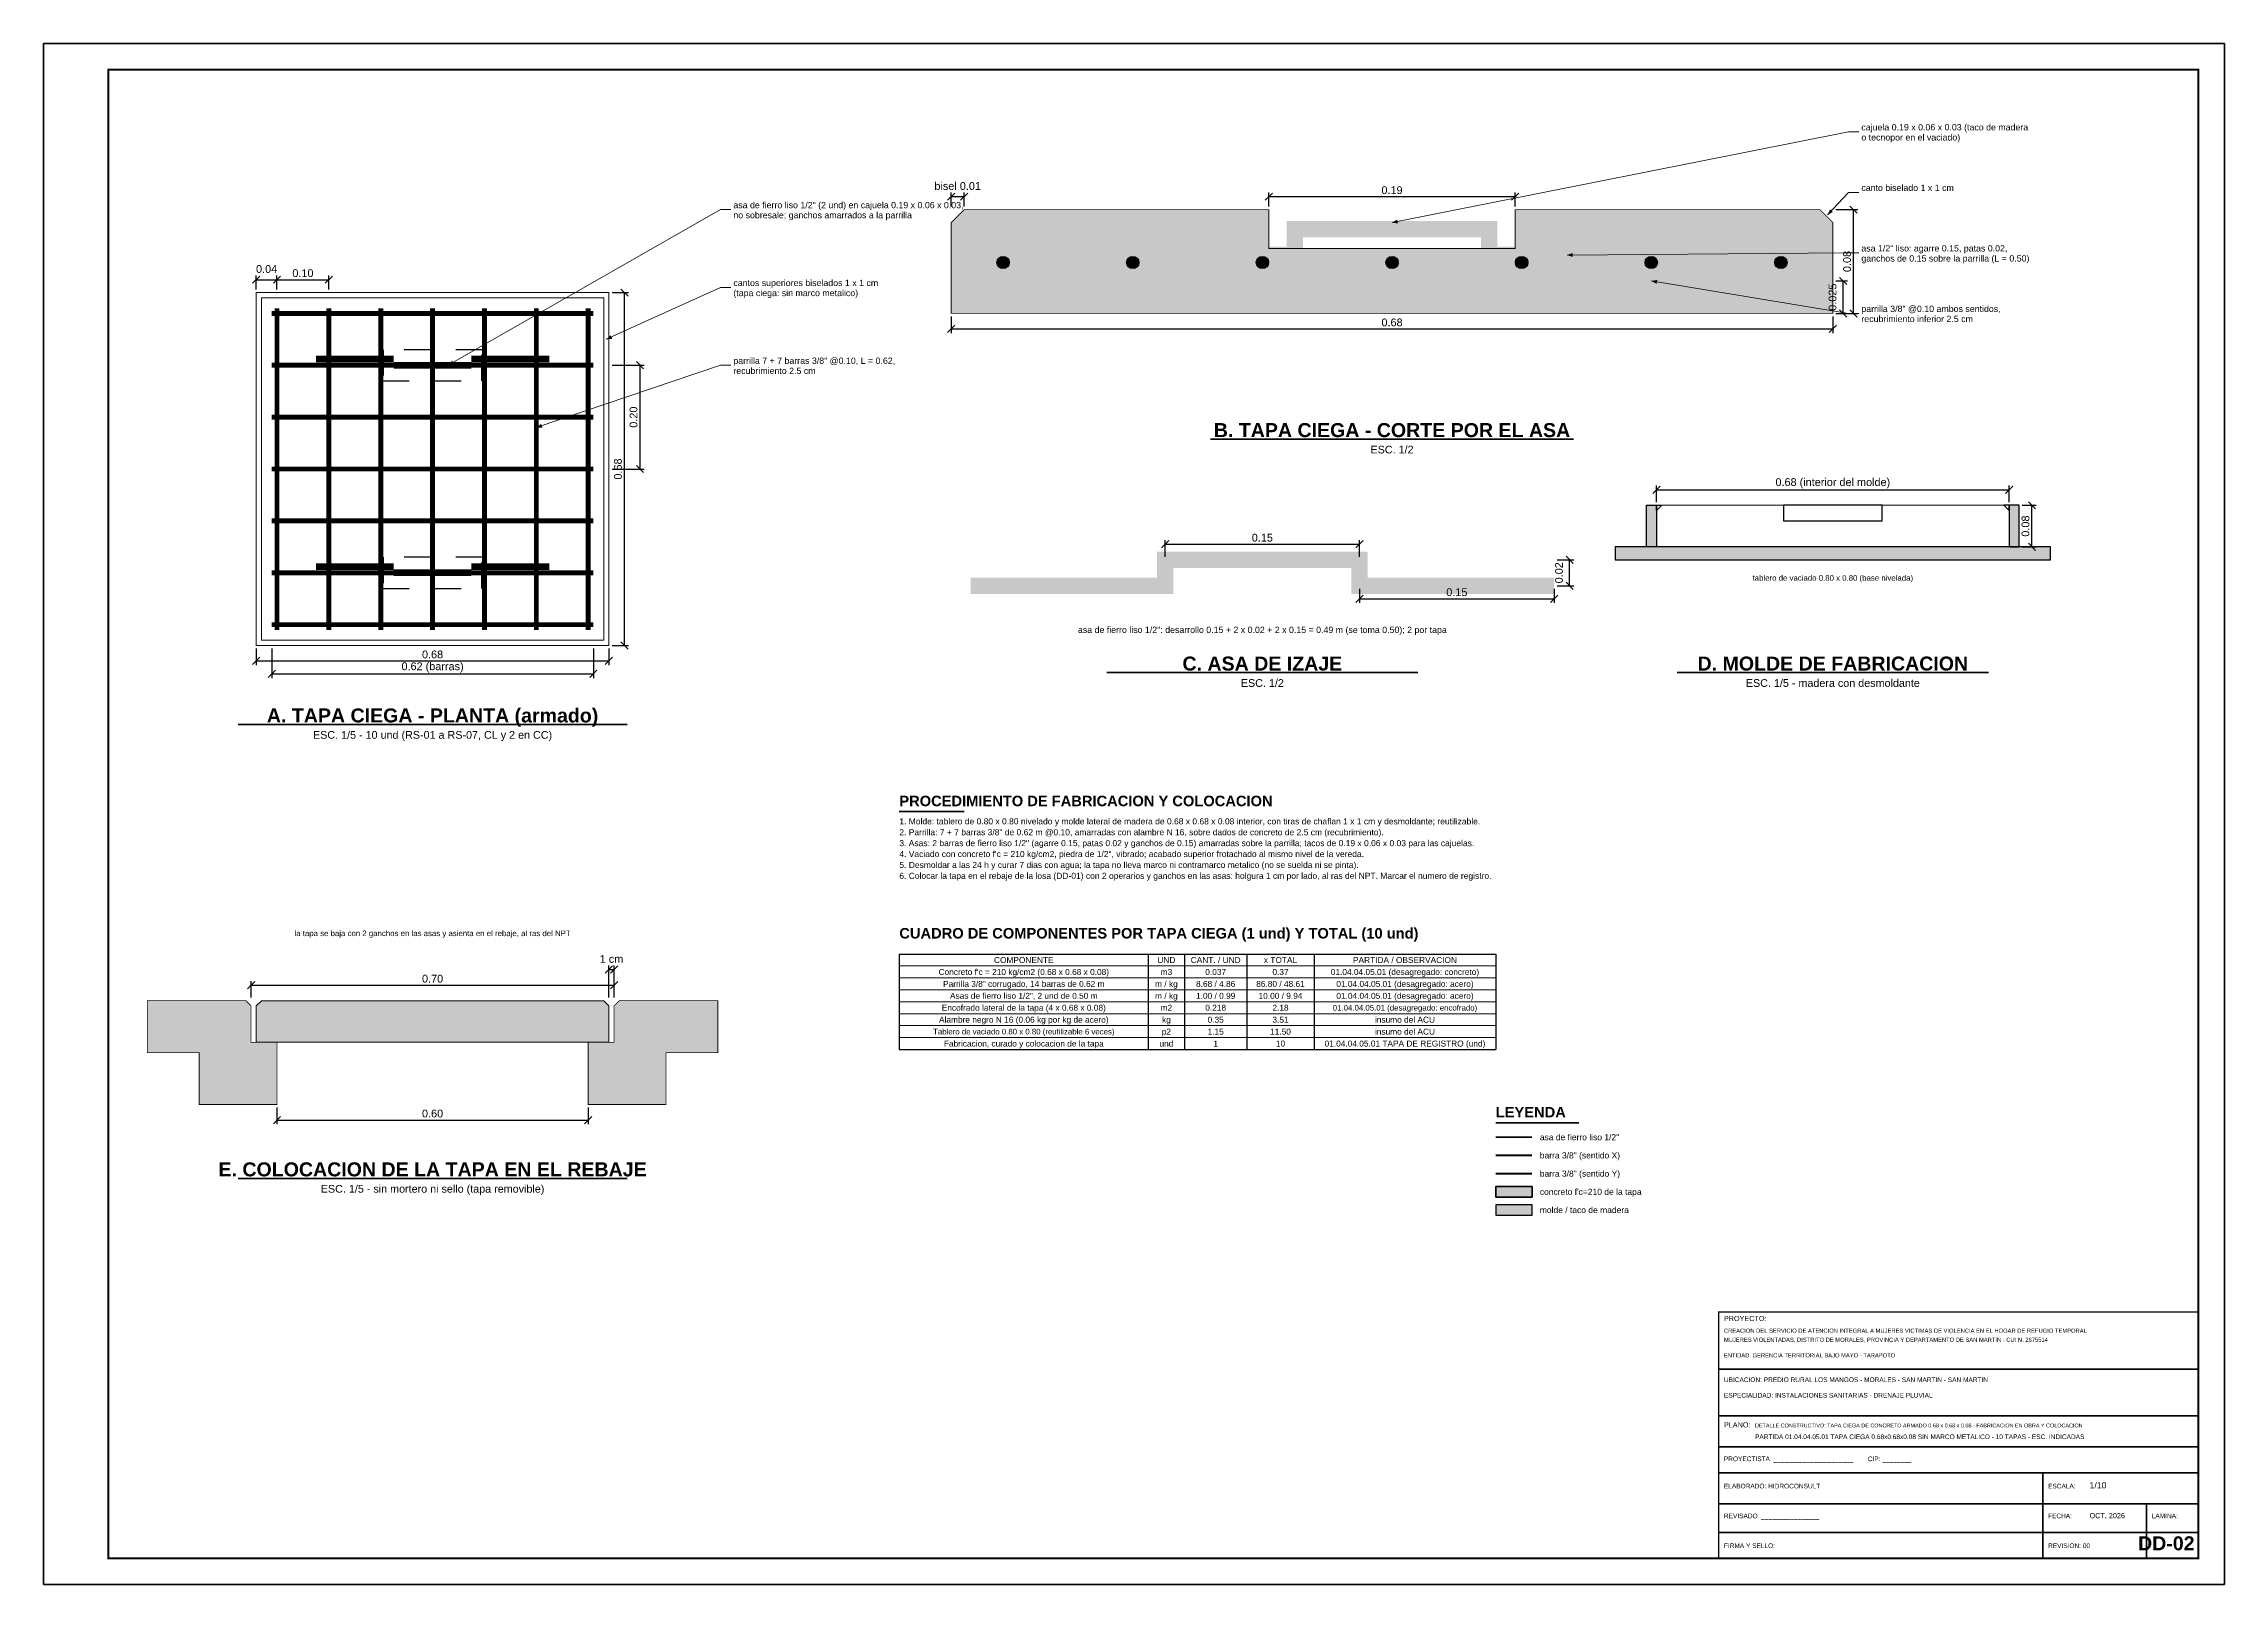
# Model space of a CAD drawing. Header units: metres. Extents: x 349021 to 349543, y 9281040 to 9281959.
# Drawn here: x 349070.98 to 349079.39, y 9281039.79 to 9281045.73 of the extents above; entities that cross this region are included whole.
import ezdxf
from ezdxf.enums import TextEntityAlignment as Align

# ---------------------------------------------------------------- set-up
doc = ezdxf.new("R2010")
doc.units = ezdxf.units.M
doc.header["$LTSCALE"] = 0.25
doc.linetypes.add('HIDDEN', pattern=[0.375, 0.25, -0.125])
for name, color, linetype, lineweight in [('ACERO', 1, 'CONTINUOUS', 35), ('ACERO-LONG', 5, 'CONTINUOUS', 35), ('CONCRETO', 250, 'CONTINUOUS', 50), ('CONCRETO-OCULTO', 8, 'HIDDEN', 25), ('COTAS', 94, 'CONTINUOUS', 18), ('GRILLA', 9, 'CONTINUOUS', 13), ('LLAMADAS', 30, 'CONTINUOUS', 18), ('MARCO', 7, 'CONTINUOUS', 50), ('MARCO-METALICO', 32, 'CONTINUOUS', 40), ('REGISTRO-TAPA', 30, 'CONTINUOUS', 18), ('ROTULO', 7, 'CONTINUOUS', 35), ('TITULOS', 160, 'CONTINUOUS', 35)]:
    doc.layers.add(name, color=color, linetype=linetype, lineweight=lineweight)
for name, color, linetype in [('ACERO-PUNTOS', 5, 'CONTINUOUS'), ('LEYENDA', 7, 'CONTINUOUS'), ('RELLENO', 32, 'CONTINUOUS'), ('ROTULO-TEXTO', 7, 'CONTINUOUS'), ('TEXTOS', 7, 'CONTINUOUS'), ('TEXTOS-NOTAS', 7, 'CONTINUOUS')]:
    doc.layers.add(name, color=color, linetype=linetype)
doc.layers.add('CONCRETO-ACHURADO', color=8, linetype='CONTINUOUS', true_color=0xe2e2e2)
doc.styles.get("Standard").update_dxf_attribs({"font": 'arial.ttf'})
doc.styles.add('TITULOS', font='arialbd.ttf')
doc.dimstyles.new('COT-10', dxfattribs={"dimscale": 0.01, "dimtxt": 3, "dimasz": 2.2, "dimexe": 1.6, "dimexo": 1.2, "dimgap": 1, "dimtad": 1, "dimzin": 0, "dimdsep": 46, "dimtxsty": 'Standard', "dimtsz": 1.4, "dimcen": 2.5, "dimclrd": 256, "dimclre": 256, "dimclrt": 7, "dimazin": 3, "dimtfac": 1, "dimtmove": 0, "dimatfit": 3})

# ---------------------------------------------------------------- blocks, each defined once
blk = doc.blocks.new('ACERO-38')
at = {"layer": 'ACERO-PUNTOS'}
h = blk.add_hatch(color=5, dxfattribs=at)
h.dxf.hatch_style = 1
h.paths.add_polyline_path([(-0.00475, 0, 1), (0.00475, 0, 1)])
at = {"layer": 'ACERO-PUNTOS', "color": 5}
blk.add_circle((0, 0), 0.00475, dxfattribs=at)

msp = doc.modelspace()

# ---------------------------------------------------------------- hatches: boundary and pattern name
at = {"layer": 'CONCRETO-ACHURADO', "true_color": 0xe2e2e2}
h = msp.add_hatch(color=7, dxfattribs=at)
h.dxf.hatch_style = 1
h.paths.add_polyline_path([(349074.48, 9281044.69), (349077.88, 9281044.69), (349077.88, 9281045.04), (349077.83, 9281045.09), (349076.655, 9281045.09), (349076.655, 9281044.94), (349075.705, 9281044.94), (349075.705, 9281045.09), (349074.53, 9281045.09), (349074.48, 9281045.04)])
h = msp.add_hatch(color=7, dxfattribs=at)
h.dxf.hatch_style = 1
h.paths.add_polyline_path([(349071.76, 9281042.04), (349071.38, 9281042.04), (349071.38, 9281041.84), (349071.58, 9281041.84), (349071.58, 9281041.64), (349071.88, 9281041.64), (349071.88, 9281041.88), (349071.78, 9281041.88), (349071.78, 9281042.02)])
h = msp.add_hatch(color=7, dxfattribs=at)
h.dxf.hatch_style = 1
h.paths.add_polyline_path([(349071.8, 9281041.88), (349073.16, 9281041.88), (349073.16, 9281042.02), (349073.14, 9281042.04), (349071.82, 9281042.04), (349071.8, 9281042.02)])
h = msp.add_hatch(color=7, dxfattribs=at)
h.dxf.hatch_style = 1
h.paths.add_polyline_path([(349073.2, 9281042.04), (349073.58, 9281042.04), (349073.58, 9281041.84), (349073.38, 9281041.84), (349073.38, 9281041.64), (349073.08, 9281041.64), (349073.08, 9281041.88), (349073.18, 9281041.88), (349073.18, 9281042.02)])
h = msp.add_hatch(color=7, dxfattribs=at)
h.dxf.hatch_style = 1
h.paths.add_polyline_path([(349076.58, 9281041.2834), (349076.72, 9281041.2834), (349076.72, 9281041.3234), (349076.58, 9281041.3234)])
at = {"layer": 'RELLENO'}
h = msp.add_hatch(color=7, dxfattribs=at)
h.dxf.hatch_style = 1
h.paths.add_polyline_path([(349077.2, 9281043.79), (349077.162, 9281043.79), (349077.162, 9281043.95), (349077.2, 9281043.95)])
h = msp.add_hatch(color=7, dxfattribs=at)
h.dxf.hatch_style = 1
h.paths.add_polyline_path([(349078.56, 9281043.79), (349078.598, 9281043.79), (349078.598, 9281043.95), (349078.56, 9281043.95)])
h = msp.add_hatch(color=7, dxfattribs=at)
h.dxf.hatch_style = 1
h.paths.add_polyline_path([(349077.04, 9281043.74), (349078.72, 9281043.74), (349078.72, 9281043.79), (349077.04, 9281043.79)])
h = msp.add_hatch(color=7, dxfattribs=at)
h.dxf.hatch_style = 1
h.paths.add_polyline_path([(349076.58, 9281041.2132), (349076.72, 9281041.2132), (349076.72, 9281041.2532), (349076.58, 9281041.2532)])

# ---------------------------------------------------------------- linework, layer by layer
at = {"layer": 'ACERO'}
for points, const_width in [([(349071.86, 9281044.69), (349073.1, 9281044.69)], 0.019), ([(349071.86, 9281044.49), (349073.1, 9281044.49)], 0.019), ([(349071.86, 9281044.29), (349073.1, 9281044.29)], 0.019), ([(349071.86, 9281044.09), (349073.1, 9281044.09)], 0.019), ([(349071.86, 9281043.89), (349073.1, 9281043.89)], 0.019), ([(349071.86, 9281043.69), (349073.1, 9281043.69)], 0.019), ([(349071.86, 9281043.49), (349073.1, 9281043.49)], 0.019), ([(349076.58, 9281041.4438), (349076.72, 9281041.4438)], 0.007)]:
    msp.add_lwpolyline(points, dxfattribs=dict(at, const_width=const_width))
at = {"layer": 'ACERO-LONG'}
for points, const_width in [([(349074.63, 9281044.815), (349077.73, 9281044.815)], 0.0475), ([(349071.88, 9281043.47), (349071.88, 9281044.71)], 0.019), ([(349072.08, 9281043.47), (349072.08, 9281044.71)], 0.019), ([(349072.28, 9281043.47), (349072.28, 9281044.71)], 0.019), ([(349072.48, 9281043.47), (349072.48, 9281044.71)], 0.019), ([(349072.68, 9281043.47), (349072.68, 9281044.71)], 0.019), ([(349072.88, 9281043.47), (349072.88, 9281044.71)], 0.019), ([(349073.08, 9281043.47), (349073.08, 9281044.71)], 0.019), ([(349076.58, 9281041.3736), (349076.72, 9281041.3736)], 0.007)]:
    msp.add_lwpolyline(points, dxfattribs=dict(at, const_width=const_width))
at = {"layer": 'CONCRETO', "const_width": 0.003}
for points in [[(349071.76, 9281042.04), (349071.38, 9281042.04), (349071.38, 9281041.84), (349071.58, 9281041.84), (349071.58, 9281041.64), (349071.88, 9281041.64), (349071.88, 9281041.88), (349071.78, 9281041.88), (349071.78, 9281042.02)], [(349073.2, 9281042.04), (349073.58, 9281042.04), (349073.58, 9281041.84), (349073.38, 9281041.84), (349073.38, 9281041.64), (349073.08, 9281041.64), (349073.08, 9281041.88), (349073.18, 9281041.88), (349073.18, 9281042.02)]]:
    msp.add_lwpolyline(points, close=True, dxfattribs=at)
at = {"layer": 'CONCRETO'}
msp.add_lwpolyline([(349076.58, 9281041.2834), (349076.72, 9281041.2834), (349076.72, 9281041.3234), (349076.58, 9281041.3234)], close=True, dxfattribs=at)
at = {"layer": 'CONCRETO-OCULTO', "const_width": 0.0254}
for points in [[(349072.03, 9281044.514), (349072.33, 9281044.514)], [(349072.63, 9281044.514), (349072.93, 9281044.514)], [(349072.03, 9281043.714), (349072.33, 9281043.714)], [(349072.63, 9281043.714), (349072.93, 9281043.714)]]:
    msp.add_lwpolyline(points, dxfattribs=at)
at = {"layer": 'CONCRETO-OCULTO'}
for points in [[(349072.29, 9281044.43), (349072.67, 9281044.43), (349072.67, 9281044.55), (349072.29, 9281044.55)], [(349072.29, 9281043.63), (349072.67, 9281043.63), (349072.67, 9281043.75), (349072.29, 9281043.75)]]:
    msp.add_lwpolyline(points, close=True, dxfattribs=at)
at = {"layer": 'GRILLA'}
for p, q in [((349074.28, 9281042.174), (349076.58, 9281042.174)), ((349074.28, 9281042.128), (349076.58, 9281042.128)), ((349074.28, 9281042.082), (349076.58, 9281042.082)), ((349074.28, 9281042.036), (349076.58, 9281042.036)), ((349074.28, 9281041.99), (349076.58, 9281041.99)), ((349074.28, 9281041.944), (349076.58, 9281041.944)), ((349074.28, 9281041.898), (349076.58, 9281041.898))]:
    msp.add_line(p, q, dxfattribs=at)
at = {"layer": 'LLAMADAS'}
for p, q in [((349077.94, 9281045.39), (349076.18, 9281045.04)), ((349077.98, 9281045.39), (349077.94, 9281045.39)), ((349077.94, 9281045.1567), (349077.86, 9281045.07)), ((349077.98, 9281045.1567), (349077.94, 9281045.1567)), ((349073.59, 9281045.09), (349072.54, 9281044.49)), ((349073.63, 9281045.09), (349073.59, 9281045.09)), ((349077.94, 9281044.9233), (349076.855, 9281044.915)), ((349077.98, 9281044.9233), (349077.94, 9281044.9233)), ((349077.94, 9281044.69), (349077.18, 9281044.815)), ((349073.59, 9281044.79), (349073.15, 9281044.59)), ((349073.63, 9281044.79), (349073.59, 9281044.79)), ((349077.98, 9281044.69), (349077.94, 9281044.69)), ((349073.59, 9281044.49), (349072.88, 9281044.25)), ((349073.63, 9281044.49), (349073.59, 9281044.49))]:
    msp.add_line(p, q, dxfattribs=at)
for points in [[(349077.86, 9281045.07), (349077.8806, 9281045.0809), (349077.8693, 9281045.0914)], [(349076.18, 9281045.04), (349076.2031, 9281045.0367), (349076.2001, 9281045.0518)], [(349076.855, 9281044.915), (349076.8771, 9281044.9075), (349076.8769, 9281044.9229)], [(349077.18, 9281044.815), (349077.2005, 9281044.8038), (349077.203, 9281044.819)], [(349073.15, 9281044.59), (349073.1732, 9281044.5921), (349073.1668, 9281044.6061)], [(349072.54, 9281044.49), (349072.5629, 9281044.4942), (349072.5553, 9281044.5076)], [(349072.88, 9281044.25), (349072.9033, 9281044.2498), (349072.8984, 9281044.2643)]]:
    msp.add_solid(points, dxfattribs=at)
at = {"layer": 'MARCO'}
msp.add_lwpolyline([(349070.98, 9281039.79), (349079.39, 9281039.79), (349079.39, 9281045.73), (349070.98, 9281045.73)], close=True, dxfattribs=at)
at = {"layer": 'MARCO', "const_width": 0.008}
msp.add_lwpolyline([(349071.23, 9281039.89), (349079.29, 9281039.89), (349079.29, 9281045.63), (349071.23, 9281045.63)], close=True, dxfattribs=at)
at = {"layer": 'MARCO-METALICO'}
for points, const_width in [([(349075.055, 9281044.915), (349075.805, 9281044.915), (349075.805, 9281045.015), (349076.555, 9281045.015), (349076.555, 9281044.915), (349077.305, 9281044.915)], 0.0635), ([(349072.33, 9281044.49), (349072.63, 9281044.49)], 0.0254), ([(349074.555, 9281043.64), (349075.305, 9281043.64), (349075.305, 9281043.74), (349076.055, 9281043.74), (349076.055, 9281043.64), (349076.805, 9281043.64)], 0.0635), ([(349072.33, 9281043.69), (349072.63, 9281043.69)], 0.0254), ([(349076.58, 9281041.514), (349076.72, 9281041.514)], 0.007)]:
    msp.add_lwpolyline(points, dxfattribs=dict(at, const_width=const_width))
at = {"layer": 'REGISTRO-TAPA'}
for points, const_width in [([(349074.48, 9281044.69), (349077.88, 9281044.69), (349077.88, 9281045.04), (349077.83, 9281045.09), (349076.655, 9281045.09), (349076.655, 9281044.94), (349075.705, 9281044.94), (349075.705, 9281045.09), (349074.53, 9281045.09), (349074.48, 9281045.04)], 0.003), ([(349071.8, 9281043.41), (349073.16, 9281043.41), (349073.16, 9281044.77), (349071.8, 9281044.77)], 0.004)]:
    msp.add_lwpolyline(points, close=True, dxfattribs=dict(at, const_width=const_width))
for points in [[(349071.82, 9281043.43), (349073.14, 9281043.43), (349073.14, 9281044.75), (349071.82, 9281044.75)], [(349077.2, 9281043.79), (349078.56, 9281043.79), (349078.56, 9281043.95), (349077.2, 9281043.95)], [(349071.8, 9281041.88), (349073.16, 9281041.88), (349073.16, 9281042.02), (349073.14, 9281042.04), (349071.82, 9281042.04), (349071.8, 9281042.02)]]:
    msp.add_lwpolyline(points, close=True, dxfattribs=at)
at = {"layer": 'RELLENO'}
for points in [[(349077.2, 9281043.79), (349077.162, 9281043.79), (349077.162, 9281043.95), (349077.2, 9281043.95)], [(349077.2, 9281043.95), (349077.22, 9281043.95), (349077.2, 9281043.93)], [(349077.69, 9281043.89), (349078.07, 9281043.89), (349078.07, 9281043.95), (349077.69, 9281043.95)], [(349078.56, 9281043.95), (349078.54, 9281043.95), (349078.56, 9281043.93)], [(349078.56, 9281043.79), (349078.598, 9281043.79), (349078.598, 9281043.95), (349078.56, 9281043.95)], [(349077.04, 9281043.74), (349078.72, 9281043.74), (349078.72, 9281043.79), (349077.04, 9281043.79)], [(349076.58, 9281041.2132), (349076.72, 9281041.2132), (349076.72, 9281041.2532), (349076.58, 9281041.2532)]]:
    msp.add_lwpolyline(points, close=True, dxfattribs=at)
at = {"layer": 'ROTULO'}
for p, q in [((349077.44, 9281040.62), (349079.29, 9281040.62)), ((349077.44, 9281040.44), (349079.29, 9281040.44)), ((349077.44, 9281040.32), (349079.29, 9281040.32)), ((349077.44, 9281040.22), (349079.29, 9281040.22)), ((349078.69, 9281040.22), (349078.69, 9281039.89)), ((349077.44, 9281040.1), (349079.29, 9281040.1)), ((349079.09, 9281040.1), (349079.09, 9281039.89)), ((349077.44, 9281039.99), (349079.29, 9281039.99))]:
    msp.add_line(p, q, dxfattribs=at)
at = {"layer": 'ROTULO', "const_width": 0.005}
msp.add_lwpolyline([(349077.44, 9281039.89), (349079.29, 9281039.89), (349079.29, 9281040.84), (349077.44, 9281040.84)], close=True, dxfattribs=at)
at = {"layer": 'TEXTOS'}
for p, q in [((349074.28, 9281042.22), (349076.58, 9281042.22)), ((349074.28, 9281042.22), (349074.28, 9281041.852)), ((349075.24, 9281042.22), (349075.24, 9281041.852)), ((349075.38, 9281042.22), (349075.38, 9281041.852)), ((349075.62, 9281042.22), (349075.62, 9281041.852)), ((349075.88, 9281042.22), (349075.88, 9281041.852)), ((349076.58, 9281042.22), (349076.58, 9281041.852)), ((349074.28, 9281041.852), (349076.58, 9281041.852))]:
    msp.add_line(p, q, dxfattribs=at)
at = {"layer": 'TITULOS'}
for p, q in [((349075.48, 9281044.205), (349076.88, 9281044.205)), ((349075.08, 9281043.305), (349076.28, 9281043.305)), ((349077.28, 9281043.305), (349078.48, 9281043.305)), ((349071.73, 9281043.105), (349073.23, 9281043.105)), ((349074.28, 9281042.77), (349074.53, 9281042.77)), ((349076.58, 9281041.57), (349076.9, 9281041.57)), ((349071.73, 9281041.355), (349073.23, 9281041.355))]:
    msp.add_line(p, q, dxfattribs=at)

# ---------------------------------------------------------------- block references
at = {"xscale": 5, "yscale": 5}
for p in [(349074.68, 9281044.8862), (349075.18, 9281044.8862), (349075.68, 9281044.8862), (349076.18, 9281044.8862), (349076.68, 9281044.8862), (349077.18, 9281044.8862), (349077.68, 9281044.8862)]:
    msp.add_blockref('ACERO-38', p, dxfattribs=at)

# ---------------------------------------------------------------- texts
at = {"layer": 'LEYENDA'}
for s, p in [('asa de fierro liso 1/2"', (349076.75, 9281041.514)), ('barra 3/8" (sentido X)', (349076.75, 9281041.4438)), ('barra 3/8" (sentido Y)', (349076.75, 9281041.3736)), ("concreto f'c=210 de la tapa", (349076.75, 9281041.3034)), ('molde / taco de madera', (349076.75, 9281041.2332))]:
    msp.add_text(s, height=0.0234, dxfattribs=at).set_placement(p, align=Align.MIDDLE_LEFT)
at = {"layer": 'ROTULO-TEXTO'}
for s, height, p in [('CREACION DEL SERVICIO DE ATENCION INTEGRAL A MUJERES VICTIMAS DE VIOLENCIA EN EL HOGAR DE REFUGIO TEMPORAL', 0.016, (349077.46, 9281040.76)), ('PROYECTO:', 0.02, (349077.46, 9281040.805)), ('MUJERES VIOLENTADAS, DISTRITO DE MORALES, PROVINCIA Y DEPARTAMENTO DE SAN MARTIN - CUI N. 2675514', 0.016, (349077.46, 9281040.725)), ('ENTIDAD: GERENCIA TERRITORIAL BAJO MAYO - TARAPOTO', 0.016, (349077.46, 9281040.665)), ('UBICACION: PREDIO RURAL LOS MANGOS - MORALES - SAN MARTIN - SAN MARTIN', 0.018, (349077.46, 9281040.57)), ('ESPECIALIDAD: INSTALACIONES SANITARIAS - DRENAJE PLUVIAL', 0.018, (349077.46, 9281040.51)), ('PLANO:', 0.02, (349077.46, 9281040.395)), ('DETALLE CONSTRUCTIVO: TAPA CIEGA DE CONCRETO ARMADO 0.68 x 0.68 x 0.08 - FABRICACION EN OBRA Y COLOCACION', 0.015, (349077.58, 9281040.395)), ('PARTIDA 01.04.04.05.01 TAPA CIEGA 0.68x0.68x0.08 SIN MARCO METALICO - 10 TAPAS - ESC. INDICADAS', 0.018, (349077.58, 9281040.35)), ('PROYECTISTA: ______________________        CIP: ________', 0.018, (349077.46, 9281040.265)), ('1/10', 0.024, (349078.87, 9281040.16)), ('ELABORADO: HIDROCONSULT', 0.018, (349077.46, 9281040.16)), ('ESCALA:', 0.018, (349078.71, 9281040.16)), ('REVISADO: ________________', 0.018, (349077.46, 9281040.045)), ('FECHA:', 0.018, (349078.71, 9281040.045)), ('OCT. 2026', 0.02, (349078.87, 9281040.045)), ('LAMINA:', 0.018, (349079.11, 9281040.045)), ('FIRMA Y SELLO:', 0.018, (349077.46, 9281039.93)), ('REVISION: 00', 0.018, (349078.71, 9281039.93))]:
    msp.add_text(s, height=height, dxfattribs=at).set_placement(p)
at = {"layer": 'TEXTOS'}
for s, p in [('cajuela 0.19 x 0.06 x 0.03 (taco de madera', (349077.99, 9281045.3954)), ('o tecnopor en el vaciado)', (349077.99, 9281045.3565)), ('canto biselado 1 x 1 cm', (349077.99, 9281045.1621)), ('asa de fierro liso 1/2" (2 und) en cajuela 0.19 x 0.06 x 0.03,', (349073.64, 9281045.0954)), ('no sobresale; ganchos amarrados a la parrilla', (349073.64, 9281045.0565)), ('asa 1/2" liso: agarre 0.15, patas 0.02,', (349077.99, 9281044.9287)), ('ganchos de 0.15 sobre la parrilla (L = 0.50)', (349077.99, 9281044.8899)), ('cantos superiores biselados 1 x 1 cm', (349073.64, 9281044.7954)), ('(tapa ciega: sin marco metalico)', (349073.64, 9281044.7565)), ('parrilla 3/8" @0.10 ambos sentidos,', (349077.99, 9281044.6954)), ('recubrimiento inferior 2.5 cm', (349077.99, 9281044.6565)), ('parrilla 7 + 7 barras 3/8" @0.10, L = 0.62,', (349073.64, 9281044.4954)), ('recubrimiento 2.5 cm', (349073.64, 9281044.4565))]:
    msp.add_text(s, height=0.0243, dxfattribs=at).set_placement(p)
for s, height, p in [('ESC. 1/2', 0.0297, (349076.18, 9281044.165)), ('tablero de vaciado 0.80 x 0.80 (base nivelada)', 0.0216, (349077.88, 9281043.67)), ('asa de fierro liso 1/2": desarrollo 0.15 + 2 x 0.02 + 2 x 0.15 = 0.49 m (se toma 0.50); 2 por tapa', 0.0243, (349075.68, 9281043.47)), ('ESC. 1/2', 0.0297, (349075.68, 9281043.265)), ('ESC. 1/5 - madera con desmoldante', 0.0297, (349077.88, 9281043.265)), ('ESC. 1/5 - 10 und (RS-01 a RS-07, CL y 2 en CC)', 0.0297, (349072.48, 9281043.065)), ('la tapa se baja con 2 ganchos en las asas y asienta en el rebaje, al ras del NPT', 0.0216, (349072.48, 9281042.3)), ('COMPONENTE', 0.02295, (349074.76, 9281042.197)), ('UND', 0.02295, (349075.31, 9281042.197)), ('CANT. / UND', 0.02295, (349075.5, 9281042.197)), ('x TOTAL', 0.02295, (349075.75, 9281042.197)), ('PARTIDA / OBSERVACION', 0.02295, (349076.23, 9281042.197)), ("Concreto f'c = 210 kg/cm2 (0.68 x 0.68 x 0.08)", 0.02295, (349074.76, 9281042.151)), ('m3', 0.02295, (349075.31, 9281042.151)), ('0.037', 0.02295, (349075.5, 9281042.151)), ('0.37', 0.02295, (349075.75, 9281042.151)), ('01.04.04.05.01 (desagregado: concreto)', 0.02295, (349076.23, 9281042.151)), ('Parrilla 3/8" corrugado, 14 barras de 0.62 m', 0.02295, (349074.76, 9281042.105)), ('Asas de fierro liso 1/2", 2 und de 0.50 m', 0.02295, (349074.76, 9281042.059)), ('m / kg', 0.02295, (349075.31, 9281042.105)), ('m / kg', 0.02295, (349075.31, 9281042.059)), ('8.68 / 4.86', 0.02295, (349075.5, 9281042.105)), ('1.00 / 0.99', 0.02295, (349075.5, 9281042.059)), ('86.80 / 48.61', 0.02295, (349075.75, 9281042.105)), ('10.00 / 9.94', 0.02295, (349075.75, 9281042.059)), ('01.04.04.05.01 (desagregado: acero)', 0.02295, (349076.23, 9281042.105)), ('01.04.04.05.01 (desagregado: acero)', 0.02295, (349076.23, 9281042.059)), ('Alambre negro N 16 (0.06 kg por kg de acero)', 0.02295, (349074.76, 9281041.967)), ('Encofrado lateral de la tapa (4 x 0.68 x 0.08)', 0.02295, (349074.76, 9281042.013)), ('m2', 0.02295, (349075.31, 9281042.013)), ('kg', 0.02295, (349075.31, 9281041.967)), ('0.218', 0.02295, (349075.5, 9281042.013)), ('0.35', 0.02295, (349075.5, 9281041.967)), ('3.51', 0.02295, (349075.75, 9281041.967)), ('2.18', 0.02295, (349075.75, 9281042.013)), ('01.04.04.05.01 (desagregado: encofrado)', 0.0216, (349076.23, 9281042.013)), ('insumo del ACU', 0.02295, (349076.23, 9281041.967)), ('Tablero de vaciado 0.80 x 0.80 (reutilizable 6 veces)', 0.0216, (349074.76, 9281041.921)), ('Fabricacion, curado y colocacion de la tapa', 0.02295, (349074.76, 9281041.875)), ('und', 0.02295, (349075.31, 9281041.875)), ('p2', 0.02295, (349075.31, 9281041.921)), ('1.15', 0.02295, (349075.5, 9281041.921)), ('1', 0.0229, (349075.5, 9281041.875)), ('11.50', 0.02295, (349075.75, 9281041.921)), ('10', 0.02295, (349075.75, 9281041.875)), ('01.04.04.05.01 TAPA DE REGISTRO (und)', 0.02295, (349076.23, 9281041.875)), ('insumo del ACU', 0.02295, (349076.23, 9281041.921)), ('ESC. 1/5 - sin mortero ni sello (tapa removible)', 0.0297, (349072.48, 9281041.315))]:
    msp.add_text(s, height=height, dxfattribs=at).set_placement(p, align=Align.MIDDLE_CENTER)
at = {"layer": 'TEXTOS-NOTAS'}
for s, p in [('1. Molde: tablero de 0.80 x 0.80 nivelado y molde lateral de madera de 0.68 x 0.68 x 0.08 interior, con tiras de chaflan 1 x 1 cm y desmoldante; reutilizable.', (349074.28, 9281042.72)), ('3. Asas: 2 barras de fierro liso 1/2" (agarre 0.15, patas 0.02 y ganchos de 0.15) amarradas sobre la parrilla; tacos de 0.19 x 0.06 x 0.03 para las cajuelas.', (349074.28, 9281042.636)), ('2. Parrilla: 7 + 7 barras 3/8" de 0.62 m @0.10, amarradas con alambre N 16, sobre dados de concreto de 2.5 cm (recubrimiento).', (349074.28, 9281042.678)), ('4. Vaciado con concreto f\'c = 210 kg/cm2, piedra de 1/2", vibrado; acabado superior frotachado al mismo nivel de la vereda.', (349074.28, 9281042.594)), ('5. Desmoldar a las 24 h y curar 7 dias con agua; la tapa no lleva marco ni contramarco metalico (no se suelda ni se pinta).', (349074.28, 9281042.552)), ('6. Colocar la tapa en el rebaje de la losa (DD-01) con 2 operarios y ganchos en las asas: holgura 1 cm por lado, al ras del NPT. Marcar el numero de registro.', (349074.28, 9281042.51))]:
    msp.add_text(s, height=0.0234, dxfattribs=at).set_placement(p)
at = {"layer": 'TITULOS', "style": 'TITULOS'}
for s, p in [('B. TAPA CIEGA - CORTE POR EL ASA', (349076.18, 9281044.24)), ('C. ASA DE IZAJE', (349075.68, 9281043.34)), ('D. MOLDE DE FABRICACION', (349077.88, 9281043.34)), ('A. TAPA CIEGA - PLANTA (armado)', (349072.48, 9281043.14)), ('E. COLOCACION DE LA TAPA EN EL REBAJE', (349072.48, 9281041.39))]:
    msp.add_text(s, height=0.054, dxfattribs=at).set_placement(p, align=Align.MIDDLE_CENTER)
for s, p in [('PROCEDIMIENTO DE FABRICACION Y COLOCACION', (349074.28, 9281042.79)), ('CUADRO DE COMPONENTES POR TAPA CIEGA (1 und) Y TOTAL (10 und)', (349074.28, 9281042.28)), ('LEYENDA', (349076.58, 9281041.59))]:
    msp.add_text(s, height=0.0405, dxfattribs=at).set_placement(p)
msp.add_text('DD-02', height=0.054, dxfattribs=at).set_placement((349079.275, 9281039.905), align=Align.BOTTOM_RIGHT)

# ---------------------------------------------------------------- dimensions: what is measured, and where the dimension line sits
at = {"layer": 'COTAS'}
for base, p1, p2, text in [((349074.48, 9281045.14), (349074.48, 9281045.09), (349074.53, 9281045.09), 'bisel 0.01'), ((349075.705, 9281045.14), (349075.705, 9281045.09), (349076.655, 9281045.09), '0.19'), ((349071.8, 9281044.82), (349071.8, 9281044.77), (349071.88, 9281044.77), '0.04'), ((349071.88, 9281044.82), (349071.88, 9281044.77), (349072.08, 9281044.77), '0.10'), ((349074.48, 9281044.63), (349074.48, 9281044.69), (349077.88, 9281044.69), '0.68'), ((349077.2, 9281044.01), (349077.2, 9281043.95), (349078.56, 9281043.95), '0.68 (interior del molde)'), ((349075.305, 9281043.8), (349075.305, 9281043.74), (349076.055, 9281043.74), '0.15'), ((349076.055, 9281043.59), (349076.055, 9281043.64), (349076.805, 9281043.64), '0.15'), ((349071.8, 9281043.35), (349071.8, 9281043.41), (349073.16, 9281043.41), '0.68'), ((349071.86, 9281043.3), (349071.86, 9281043.41), (349073.1, 9281043.41), '0.62 (barras)'), ((349073.16, 9281042.16), (349073.16, 9281042.04), (349073.18, 9281042.04), '1 cm'), ((349071.78, 9281042.1), (349071.78, 9281042.04), (349073.18, 9281042.04), '0.70'), ((349071.88, 9281041.58), (349071.88, 9281041.64), (349073.08, 9281041.64), '0.60')]:
    msp.add_linear_dim(base=base, p1=p1, p2=p2, text=text, dimstyle='COT-10', dxfattribs=at).render()
for base, p1, p2, text in [((349077.96, 9281044.69), (349077.88, 9281044.69), (349077.88, 9281045.09), '0.08'), ((349077.92, 9281044.69), (349077.88, 9281044.69), (349077.88, 9281044.815), '0.025'), ((349073.22, 9281043.41), (349073.16, 9281043.41), (349073.16, 9281044.77), '0.68'), ((349073.28, 9281044.09), (349073.16, 9281044.09), (349073.16, 9281044.49), '0.20'), ((349078.648, 9281043.79), (349078.598, 9281043.79), (349078.598, 9281043.95), '0.08'), ((349076.865, 9281043.64), (349076.805, 9281043.64), (349076.805, 9281043.74), '0.02')]:
    msp.add_linear_dim(base=base, p1=p1, p2=p2, angle=90, text=text, dimstyle='COT-10', dxfattribs=at).render()

doc.saveas('drawing.dxf')
